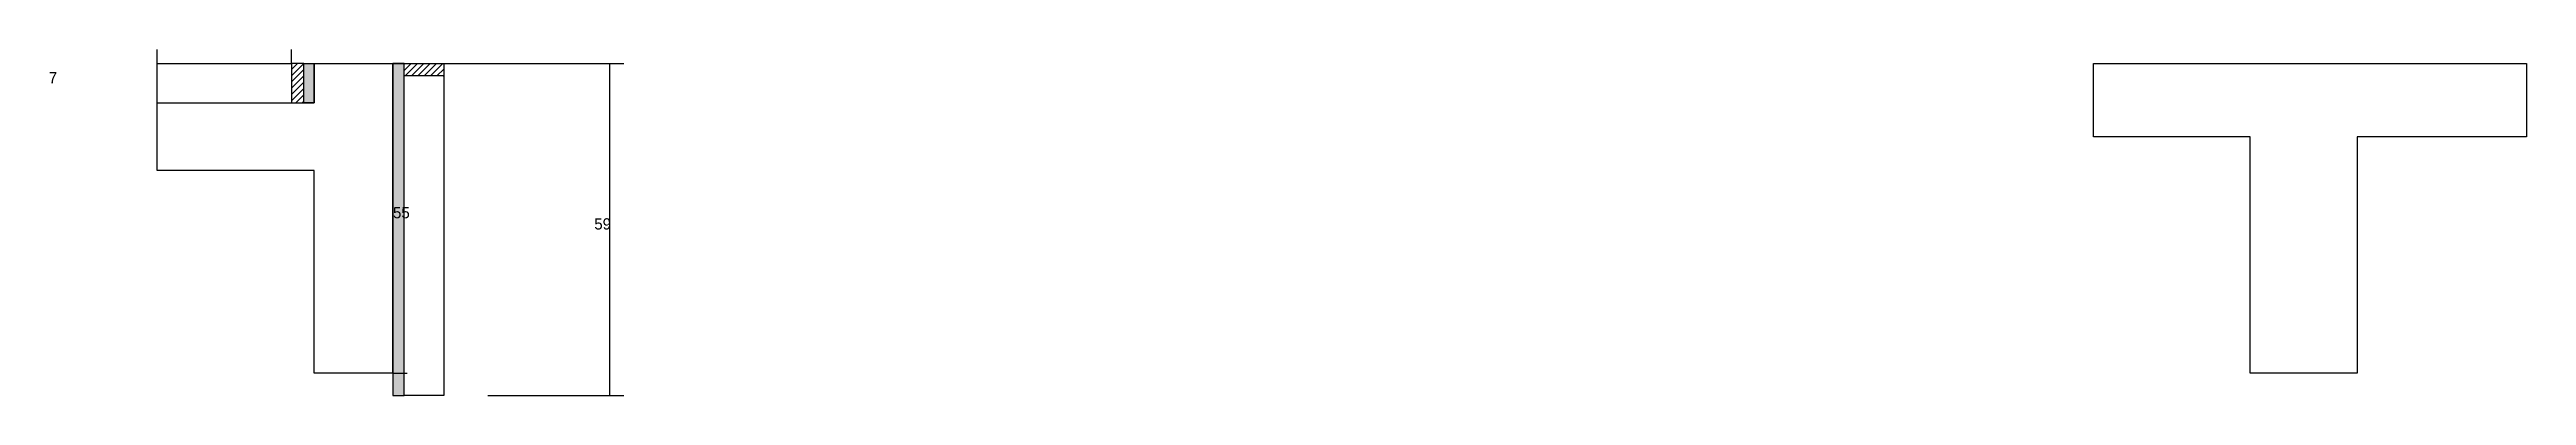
# Model space of a CAD drawing. Header units: metres. Extents: x 5315 to 7554, y 3320 to 4680.
# Drawn here: x 5840 to 6718, y 3320 to 3443 of the extents above; entities that cross this region are included whole.
import ezdxf

# ---------------------------------------------------------------- set-up
doc = ezdxf.new("R2010")
doc.units = ezdxf.units.M
for name, color, linetype in [('CONCRETO', 251, 'Continuous'), ('COTA', 241, 'Continuous'), ('Hachura', 253, 'Continuous'), ('Madeira', 126, 'Continuous'), ('Painéis', 200, 'Continuous')]:
    doc.layers.add(name, color=color, linetype=linetype)

msp = doc.modelspace()

# ---------------------------------------------------------------- texts
at = {"layer": 'COTA'}
for s, p in [('7', (5839.5, 3430.9)), ('55', (5961.6, 3382.9)), ('59', (6033, 3378.9))]:
    msp.add_text(s, height=4, dxfattribs=at).set_placement(p)

# ---------------------------------------------------------------- hatches: boundary and pattern name
at = {"layer": 'Hachura'}
h = msp.add_hatch(dxfattribs=at)
h.set_pattern_fill('ANSI31', scale=0.5)
h.paths.add_polyline_path([(5925.6, 3423.9), (5930, 3423.9), (5930, 3423.9), (5930, 3437.9), (5930, 3437.9), (5925.6, 3437.9), (5925.6, 3437.9), (5925.6, 3423.9)])
h = msp.add_hatch(color=8, dxfattribs=at)
h.dxf.hatch_style = 1
h.paths.add_polyline_path([(5930, 3437.9), (5933.6, 3437.9), (5933.6, 3437.9), (5933.6, 3423.9), (5933.6, 3423.9), (5930, 3423.9), (5930, 3423.9), (5930, 3437.9)])
h = msp.add_hatch(color=8, dxfattribs=at)
h.dxf.hatch_style = 1
h.paths.add_polyline_path([(5965.6, 3437.9), (5961.6, 3437.9), (5961.6, 3437.9), (5961.6, 3319.9), (5961.6, 3319.9), (5965.6, 3319.9), (5965.6, 3319.9), (5965.6, 3437.9)])
h = msp.add_hatch(dxfattribs=at)
h.set_pattern_fill('ANSI31', scale=0.5)
h.paths.add_polyline_path([(5965.6, 3433.5), (5965.6, 3437.9), (5965.6, 3437.9), (5979.6, 3437.9), (5979.6, 3437.9), (5979.6, 3433.5), (5979.6, 3433.5), (5965.6, 3433.5)])

# ---------------------------------------------------------------- linework, layer by layer
at = {"layer": 'CONCRETO'}
for points in [[(5878, 3399.9), (5878, 3423.9), (5933.6, 3423.9), (5933.6, 3437.9), (5961.6, 3437.9), (5961.6, 3327.9), (5933.6, 3327.9), (5933.6, 3399.9)], [(6564.8, 3411.9), (6564.8, 3437.9), (6718.4, 3437.9), (6718.4, 3411.9), (6658.4, 3411.9), (6658.4, 3327.9), (6620.4, 3327.9), (6620.4, 3411.9)]]:
    msp.add_lwpolyline(points, close=True, dxfattribs=at)
at = {"layer": 'COTA'}
for p, q in [((5878, 3423.9), (5878, 3442.9)), ((5878, 3437.9), (5925.6, 3437.9)), ((5925.6, 3437.9), (5925.6, 3442.9)), ((5961.6, 3327.9), (5961.6, 3437.9)), ((5961.6, 3437.9), (5966.6, 3437.9)), ((5979.6, 3437.9), (6043.5, 3437.9)), ((6038.5, 3319.9), (6038.5, 3437.9)), ((5961.6, 3327.9), (5966.6, 3327.9)), ((5995.2, 3319.9), (6043.5, 3319.9))]:
    msp.add_line(p, q, dxfattribs=at)
at = {"layer": 'Madeira'}
for points in [[(5925.6, 3423.9), (5930, 3423.9), (5930, 3437.9), (5925.6, 3437.9)], [(5965.6, 3433.5), (5965.6, 3437.9), (5979.6, 3437.9), (5979.6, 3433.5)], [(5965.6, 3437.9), (5979.6, 3437.9), (5979.6, 3319.9), (5965.6, 3319.9)]]:
    msp.add_lwpolyline(points, close=True, dxfattribs=at)
at = {"layer": 'Painéis'}
for points in [[(5930, 3437.9), (5933.6, 3437.9), (5933.6, 3423.9), (5930, 3423.9)], [(5965.6, 3437.9), (5961.6, 3437.9), (5961.6, 3319.9), (5965.6, 3319.9)]]:
    msp.add_lwpolyline(points, close=True, dxfattribs=at)

msp.set_redraw_order([(e.dxf.handle, doc.entitydb.next_handle()) for e in msp.query("TEXT MTEXT ATTDEF DIMENSION ARC_DIMENSION")])  # texts and dimensions are drawn at this point

doc.saveas('drawing.dxf')
